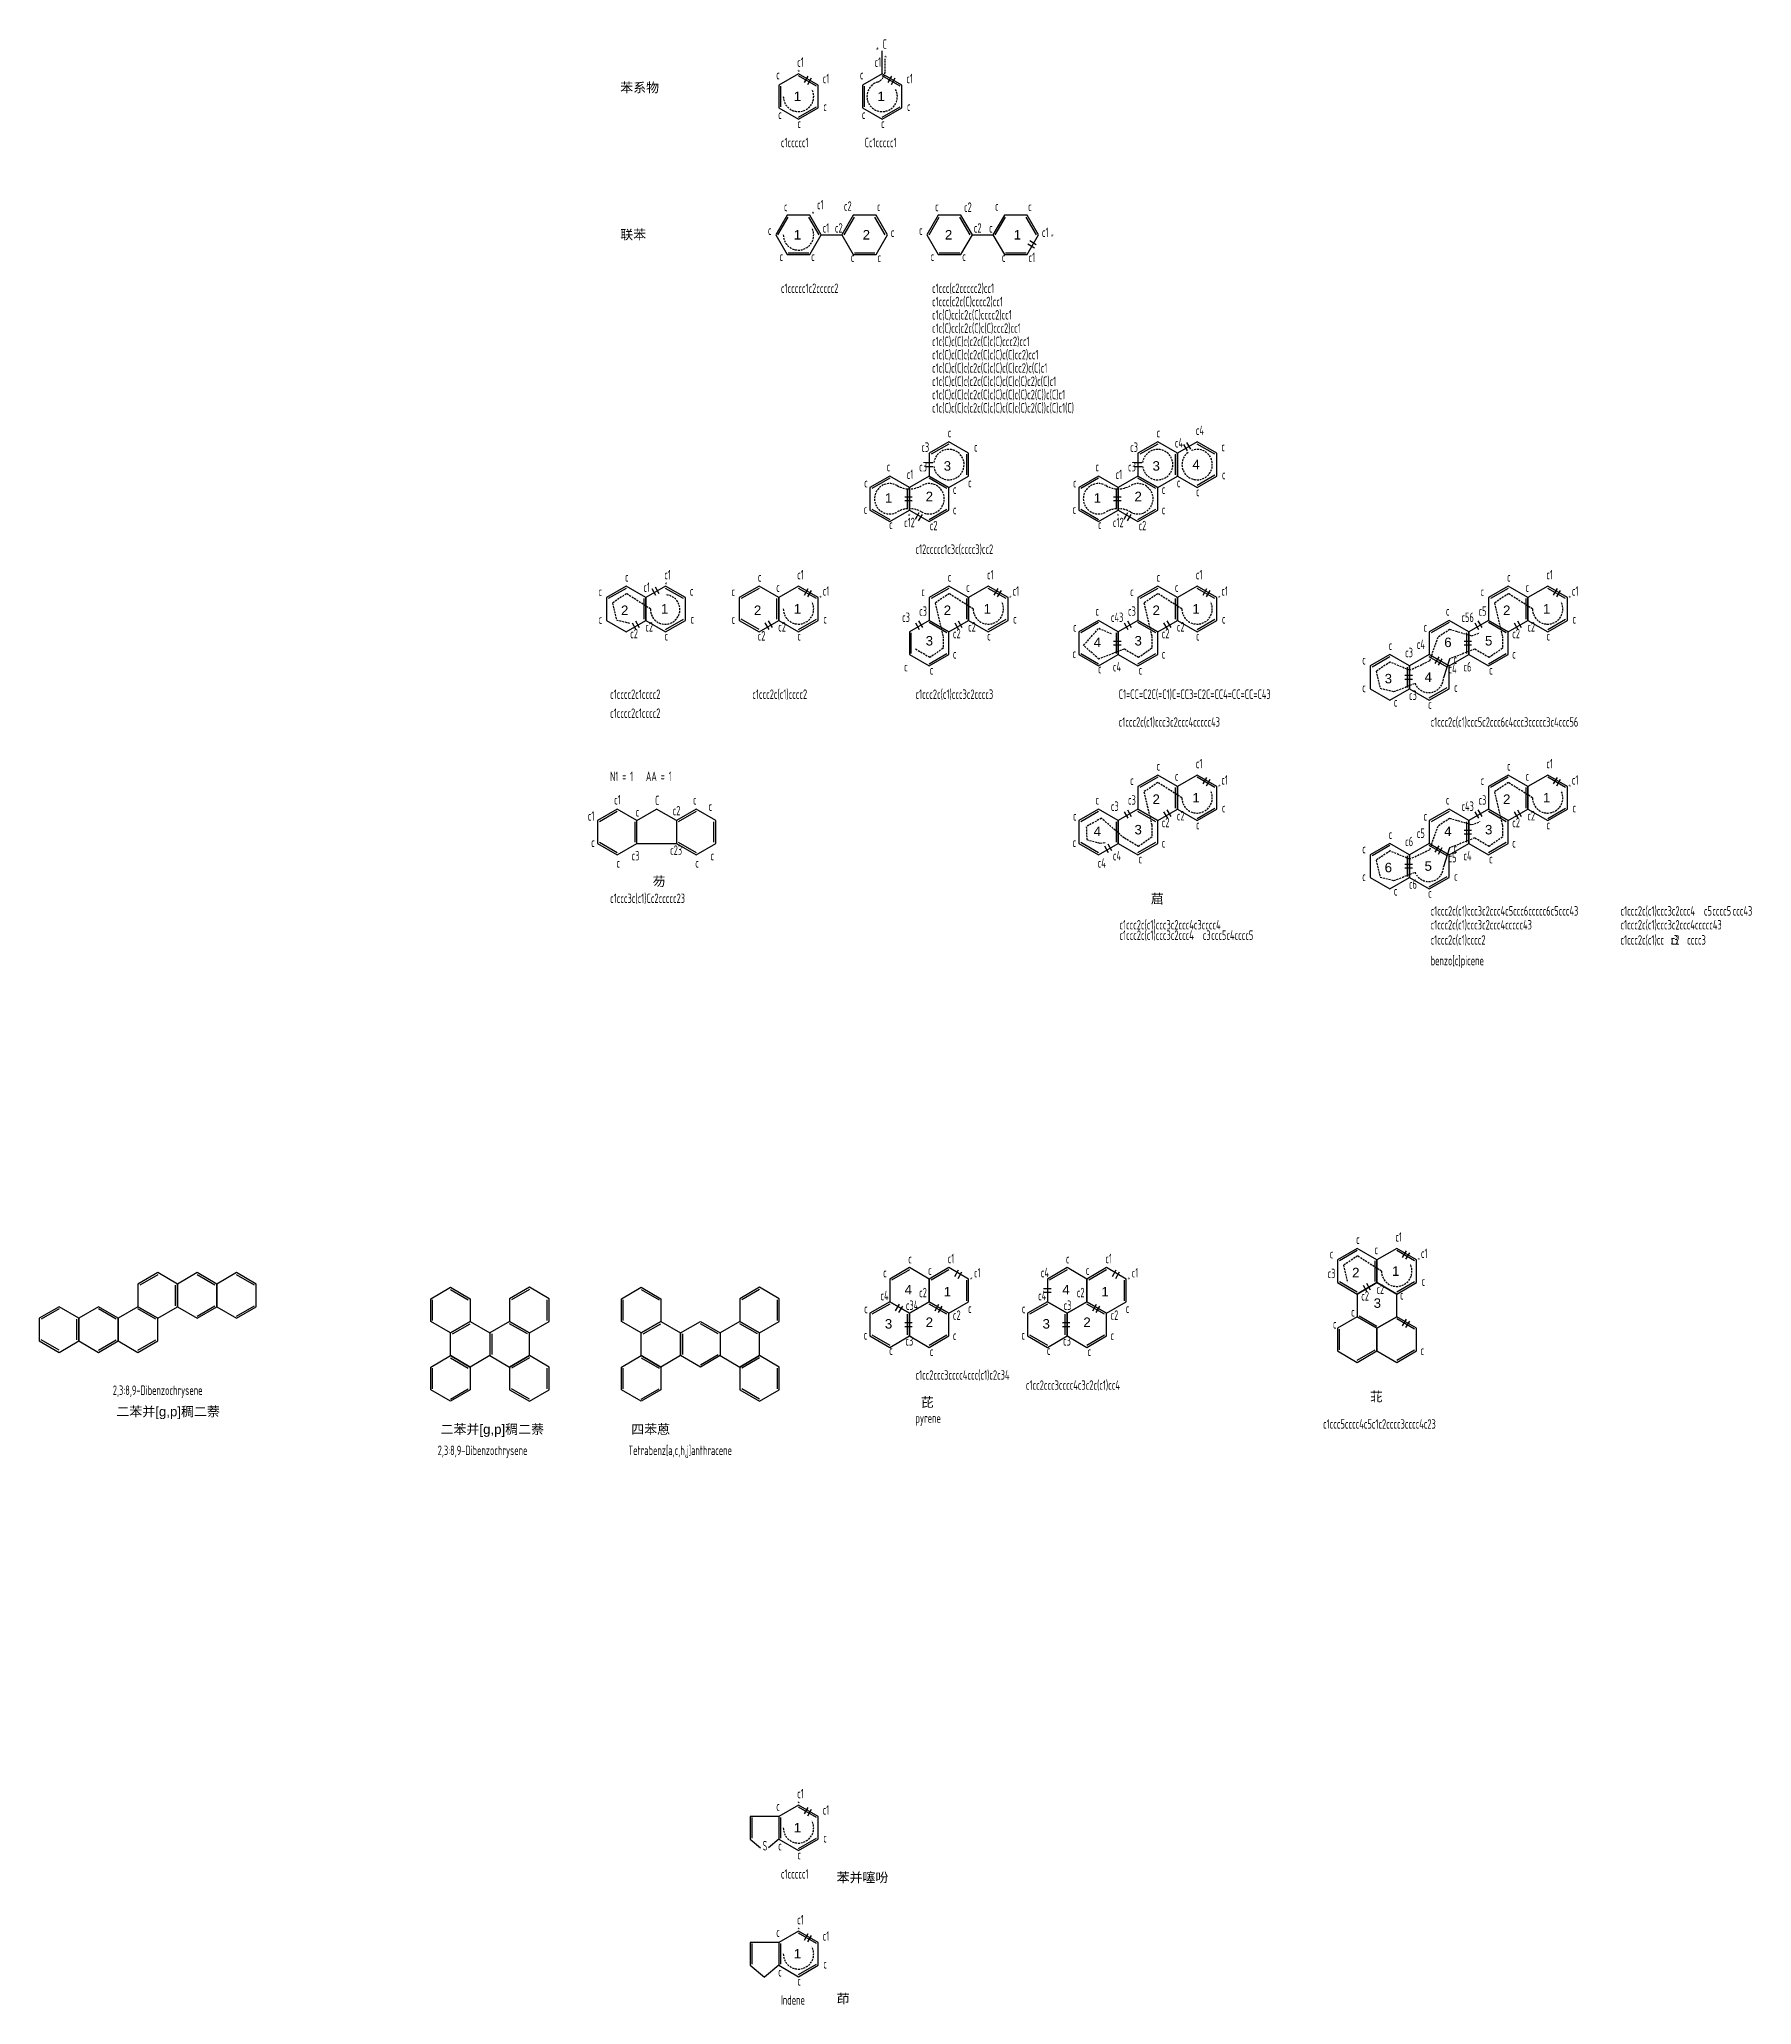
# Model space of a CAD drawing. Header units: millimetres. Extents: x 1948 to 8157, y -969 to 2597.
# Drawn here: x 1948 to 2399, y 1153 to 1670 of the extents above; entities that cross this region are included whole.
import ezdxf

# ---------------------------------------------------------------- set-up
doc = ezdxf.new("R2010")
doc.units = ezdxf.units.MM
doc.linetypes.add('ACAD_ISO07W100', pattern=[3, 0, -3])
doc.linetypes.add('DASHED2', pattern=[9.525, 6.35, -3.175])
for name, color, linetype in [('text', 7, 'ACAD_ISO07W100'), ('打断层', 30, 'Continuous'), ('解构', 10, 'DASHED2')]:
    doc.layers.add(name, color=color, linetype=linetype)
doc.styles.get("Standard").update_dxf_attribs({"font": 'arial.ttf'})
doc.styles.add('text', font='hzs.shx', dxfattribs={"width": 0.75, "bigfont": 'hztx.shx'})

msp = doc.modelspace()

# ---------------------------------------------------------------- texts
at = {"layer": 'text'}
for s, height, p in [('*', 1.2, (2168.5, 1667.11)), ('*', 1.2, (2147.79, 1661.23)), ('*', 1.2, (2170.66, 1665.02)), ('苯系物', 2.5, (2101.11, 1656.48)), ('1', 2.5, (2146.82, 1654.18)), ('1', 2.5, (2168.86, 1654.18)), ('联苯', 2.5, (2101.11, 1617.77)), ('1', 2.5, (2146.82, 1617.72)), ('*', 1.2, (2151.55, 1623.84)), ('2', 2.5, (2164.97, 1617.72)), ('2', 2.5, (2186.62, 1617.72)), ('1', 2.5, (2204.76, 1617.72)), ('*', 1.2, (2214.55, 1617.94)), ('3', 2.5, (2186.31, 1556.84)), ('3', 2.5, (2241.31, 1556.84)), ('4', 2.5, (2251.82, 1557.23)), ('1', 2.5, (2170.81, 1548.39)), ('2', 2.5, (2181.56, 1548.8)), ('1', 2.5, (2225.81, 1548.39)), ('2', 2.5, (2236.56, 1548.8)), ('*', 1.2, (2176.87, 1544.32)), ('*', 1.2, (2231.87, 1544.32)), ('*', 1.2, (2112.85, 1526.3)), ('1', 2.5, (2111.82, 1519.22)), ('1', 2.5, (2146.82, 1519.22)), ('*', 1.2, (2153.55, 1522.75)), ('1', 2.5, (2196.82, 1519.22)), ('*', 1.2, (2203.55, 1522.75)), ('1', 2.5, (2251.82, 1519.22)), ('*', 1.2, (2258.55, 1522.75)), ('1', 2.5, (2344.14, 1519.22)), ('*', 1.2, (2350.88, 1522.75)), ('2', 2.5, (2101.31, 1518.83)), ('2', 2.5, (2136.31, 1518.83)), ('2', 2.5, (2186.31, 1518.83)), ('2', 2.5, (2241.31, 1518.83)), ('2', 2.5, (2333.63, 1518.83)), ('3', 2.5, (2181.56, 1510.8)), ('4', 2.5, (2225.81, 1510.38)), ('3', 2.5, (2236.56, 1510.8)), ('6', 2.5, (2318.14, 1510.38)), ('5', 2.5, (2328.88, 1510.8)), ('3', 2.5, (2302.45, 1500.83)), ('4', 2.5, (2312.96, 1501.22)), ('2', 2.5, (2241.31, 1469.08)), ('1', 2.5, (2251.82, 1469.47)), ('*', 1.2, (2258.55, 1473)), ('2', 2.5, (2333.63, 1469.08)), ('1', 2.5, (2344.14, 1469.47)), ('*', 1.2, (2350.88, 1473)), ('4', 2.5, (2225.81, 1460.63)), ('3', 2.5, (2236.56, 1461.05)), ('4', 2.5, (2318.14, 1460.63)), ('3', 2.5, (2328.88, 1461.05)), ('芴', 2.5, (2109.64, 1447.44)), ('6', 2.5, (2302.45, 1451.08)), ('5', 2.5, (2312.96, 1451.47)), ('䓛', 2.5, (2240.85, 1442.84)), ('2', 2.5, (2293.88, 1344.41)), ('1', 2.5, (2304.39, 1344.8)), ('*', 1.2, (2311.12, 1348.33)), ('4', 2.5, (2176.01, 1339.91)), ('1', 2.5, (2186.31, 1339.36)), ('*', 1.2, (2193.24, 1343.26)), ('4', 2.5, (2217.54, 1339.91)), ('1', 2.5, (2227.84, 1339.36)), ('*', 1.2, (2234.77, 1343.26)), ('3', 2.5, (2299.55, 1336.38)), ('3', 2.5, (2170.81, 1330.91)), ('2', 2.5, (2181.56, 1331.33)), ('3', 2.5, (2212.34, 1330.91)), ('2', 2.5, (2223.09, 1331.33)), ('二苯并[g,p]稠二萘', 2.5, (1968.4, 1307.81)), ('芘', 2.5, (2180.28, 1310.25)), ('苝', 2.5, (2298.57, 1311.76)), ('二苯并[g,p]稠二萘', 2.5, (2053.78, 1303.15)), ('四苯蒽', 2.5, (2104.01, 1303.15)), ('*', 1.2, (2147.79, 1205.26)), ('1', 2.5, (2146.82, 1198.21)), ('苯并噻吩', 2.5, (2158.11, 1185.12)), ('*', 1.2, (2147.79, 1172.07)), ('1', 2.5, (2146.82, 1165.02)), ('茚', 2.5, (2158.11, 1153.18))]:
    msp.add_text(s, height=height, dxfattribs=at).set_placement(p)
at = {"layer": 'text', "style": 'text', "width": 0.75}
for s, p in [('C', (2170.18, 1667.94)), ('c', (2142.2, 1659.88)), ('c1', (2147.71, 1663.18)), ('c', (2164.24, 1659.88)), ('c1', (2168.07, 1663.18)), ('c1', (2154.43, 1658.87)), ('c1', (2176.47, 1658.87)), ('c', (2142.72, 1649.43)), ('c', (2154.59, 1651.53)), ('c', (2164.76, 1649.43)), ('c', (2176.63, 1651.53)), ('c', (2147.76, 1647.07)), ('c', (2169.8, 1647.07)), ('c1ccccc1', (2143.43, 1642.02)), ('Cc1ccccc1', (2165.47, 1642.02)), ('c', (2144.23, 1625.16)), ('c1', (2152.93, 1625.67)), ('c2', (2160.02, 1625.28)), ('c', (2168.74, 1625.18)), ('c', (2184.03, 1625.16)), ('c2', (2191.65, 1625)), ('c', (2199.82, 1625.28)), ('c', (2208.53, 1625.18)), ('c', (2140.01, 1618.92)), ('c1', (2154.43, 1619.52)), ('c2', (2157.65, 1619.53)), ('c', (2172.37, 1618.37)), ('c', (2179.81, 1618.92)), ('c2', (2194.23, 1619.52)), ('c', (2198.26, 1619.53)), ('c1', (2212.17, 1618.37)), ('c', (2143.06, 1612.05)), ('c', (2151.4, 1612.05)), ('c', (2161.82, 1611.81)), ('c', (2168.85, 1611.76)), ('c', (2182.86, 1612.05)), ('c', (2191.19, 1612.05)), ('c', (2201.62, 1611.81)), ('c1', (2208.64, 1611.76)), ('c1ccccc1c2ccccc2', (2143.43, 1603.64)), ('c1ccc(c2ccccc2)cc1', (2183.23, 1603.64)), ('c1ccc(c2c(C)cccc2)cc1', (2183.23, 1600.14)), ('c1c(C)cc(c2c(C)cccc2)cc1', (2183.23, 1596.64)), ('c1c(C)cc(c2c(C)c(C)ccc2)cc1', (2183.23, 1593.14)), ('c1c(C)c(C)c(c2c(C)c(C)ccc2)cc1', (2183.23, 1589.64)), ('c1c(C)c(C)c(c2c(C)c(C)c(C)cc2)cc1', (2183.23, 1586.14)), ('c1c(C)c(C)c(c2c(C)c(C)c(C)cc2)c(C)c1', (2183.23, 1582.64)), ('c1c(C)c(C)c(c2c(C)c(C)c(C)c(C)c2)c(C)c1', (2183.23, 1579.14)), ('c1c(C)c(C)c(c2c(C)c(C)c(C)c(C)c2(C))c(C)c1', (2183.23, 1575.64)), ('c1c(C)c(C)c(c2c(C)c(C)c(C)c(C)c2(C))c(C)c1(C)', (2183.23, 1572.14)), ('c4', (2252.71, 1566.22)), ('c3', (2180.41, 1561.79)), ('c', (2187.36, 1565.6)), ('c', (2194.29, 1561.84)), ('c3', (2235.41, 1561.79)), ('c', (2242.36, 1565.6)), ('c4', (2247.2, 1562.93)), ('c', (2259.43, 1561.92)), ('c', (2171.26, 1556.67)), ('c3', (2179.84, 1556.63)), ('c', (2226.26, 1556.67)), ('c3', (2234.84, 1556.63)), ('c', (2165.36, 1552.41)), ('c1', (2176.56, 1554.64)), ('c', (2192.72, 1552.47)), ('c', (2220.36, 1552.41)), ('c1', (2231.56, 1554.64)), ('c', (2247.72, 1552.47)), ('c', (2259.59, 1554.57)), ('c', (2188.73, 1550.69)), ('c', (2243.73, 1550.69)), ('c', (2252.76, 1550.11)), ('c', (2165.23, 1545.47)), ('c', (2171.95, 1541.45)), ('c12', (2175.87, 1541.96)), ('c2', (2182.63, 1541.14)), ('c', (2188.73, 1545.34)), ('c', (2220.23, 1545.47)), ('c', (2226.95, 1541.45)), ('c12', (2230.87, 1541.96)), ('c2', (2237.63, 1541.14)), ('c', (2243.73, 1545.34)), ('c12ccccc1c3c(cccc3)cc2', (2178.86, 1534.92)), ('c', (2102.36, 1527.59)), ('c1', (2107.2, 1524.92)), ('c1', (2112.71, 1528.21)), ('c', (2137.36, 1527.59)), ('c1', (2147.71, 1528.21)), ('c', (2187.36, 1527.59)), ('c1', (2197.71, 1528.21)), ('c', (2242.36, 1527.59)), ('c1', (2252.71, 1528.21)), ('c', (2334.68, 1527.59)), ('c1', (2345.03, 1528.21)), ('c', (2095.41, 1523.79)), ('c', (2119.43, 1523.91)), ('c', (2130.41, 1523.79)), ('c', (2142.2, 1524.92)), ('c1', (2154.43, 1523.91)), ('c', (2180.41, 1523.79)), ('c', (2192.2, 1524.92)), ('c1', (2204.43, 1523.91)), ('c', (2235.41, 1523.79)), ('c', (2247.2, 1524.92)), ('c1', (2259.43, 1523.91)), ('c', (2327.73, 1523.79)), ('c', (2339.52, 1524.92)), ('c1', (2351.75, 1523.91)), ('c', (2095.41, 1516.49)), ('c2', (2107.72, 1514.47)), ('c', (2119.59, 1516.57)), ('c', (2130.41, 1516.49)), ('c2', (2142.72, 1514.47)), ('c', (2154.59, 1516.57)), ('c3', (2175.34, 1516.98)), ('c3', (2179.84, 1518.62)), ('c2', (2192.72, 1514.47)), ('c', (2204.59, 1516.57)), ('c', (2226.26, 1518.66)), ('c43', (2230.34, 1516.98)), ('c3', (2234.84, 1518.62)), ('c2', (2247.72, 1514.47)), ('c', (2259.59, 1516.57)), ('c', (2318.58, 1518.66)), ('c56', (2322.67, 1516.98)), ('c5', (2327.16, 1518.62)), ('c2', (2340.04, 1514.47)), ('c', (2351.91, 1516.57)), ('c2', (2103.73, 1512.68)), ('c', (2112.76, 1512.11)), ('c2', (2137.3, 1512.11)), ('c', (2147.76, 1512.11)), ('c2', (2188.73, 1512.68)), ('c', (2197.76, 1512.11)), ('c', (2220.36, 1514.41)), ('c2', (2243.73, 1512.68)), ('c', (2252.76, 1512.11)), ('c4', (2310.91, 1509.87)), ('c', (2312.68, 1514.41)), ('c2', (2336.05, 1512.68)), ('c', (2345.08, 1512.11)), ('c', (2188.73, 1507.33)), ('c', (2220.23, 1507.47)), ('c4', (2230.87, 1503.95)), ('c', (2243.73, 1507.33)), ('c', (2296.55, 1505.79)), ('c', (2303.5, 1509.59)), ('c3', (2307.84, 1507.7)), ('c', (2320.57, 1505.91)), ('c6', (2323.19, 1503.95)), ('c', (2336.05, 1507.33)), ('c', (2175.87, 1503.95)), ('c', (2182.63, 1503.13)), ('c', (2226.95, 1503.44)), ('c', (2237.63, 1503.13)), ('c4', (2319.27, 1503.44)), ('c', (2329.96, 1503.13)), ('c1cccc2c1cccc2', (2098.43, 1496.73)), ('c1ccc2c(c1)cccc2', (2135.89, 1496.73)), ('c1ccc2c(c1)ccc3c2cccc3', (2178.86, 1496.73)), ('C1=CC=C2C(=C1)C=CC3=C2C=CC4=CC=CC=C43', (2232.39, 1496.73)), ('c', (2296.55, 1498.49)), ('c', (2304.87, 1494.68)), ('c3', (2308.86, 1496.47)), ('c', (2313.9, 1494.11)), ('c', (2320.73, 1498.57)), ('c1cccc2c1cccc2', (2098.43, 1491.73)), ('c1ccc2c(c1)ccc3c2ccc4ccccc43', (2232.39, 1489.41)), ('c1ccc2c(c1)ccc5c2ccc6c4ccc3ccccc3c4ccc56', (2314.56, 1489.41)), ('c1', (2252.71, 1478.46)), ('c1', (2345.03, 1478.46)), ('N1 = 1', (2098.43, 1475.11)), ('AA = 1', (2107.87, 1475.11)), ('c', (2235.41, 1474.04)), ('c', (2242.36, 1477.85)), ('c', (2247.2, 1475.17)), ('c1', (2259.43, 1474.16)), ('c', (2327.73, 1474.04)), ('c', (2334.68, 1477.85)), ('c', (2339.52, 1475.17)), ('c1', (2351.75, 1474.16)), ('c1', (2099.49, 1468.92)), ('C', (2110.3, 1468.77)), ('c', (2120.27, 1468.92)), ('c', (2226.26, 1468.92)), ('c3', (2234.84, 1468.87)), ('c', (2318.58, 1468.92)), ('c3', (2327.16, 1468.87)), ('c1', (2092.55, 1464.66)), ('c', (2105.17, 1465.74)), ('c2', (2114.91, 1466.07)), ('c', (2124.36, 1467.23)), ('c', (2220.36, 1464.66)), ('c3', (2230.34, 1467.23)), ('c2', (2243.73, 1462.93)), ('c2', (2247.72, 1464.72)), ('c', (2259.59, 1466.82)), ('c', (2312.68, 1464.66)), ('c43', (2322.67, 1467.23)), ('c2', (2336.05, 1462.93)), ('c2', (2340.04, 1464.72)), ('c', (2351.91, 1466.82)), ('c', (2252.76, 1462.36)), ('c', (2303.5, 1459.85)), ('c6', (2307.84, 1457.95)), ('c5', (2310.91, 1460.12)), ('c', (2345.08, 1462.36)), ('c', (2093.46, 1457.72)), ('c3', (2104.09, 1454.2)), ('c23', (2114.24, 1455.67)), ('c', (2124.88, 1454.2)), ('c', (2220.23, 1457.72)), ('c4', (2226.86, 1452.29)), ('c4', (2230.87, 1454.2)), ('c', (2237.63, 1453.39)), ('c', (2243.73, 1457.58)), ('c', (2296.55, 1456.04)), ('c5', (2319.27, 1453.69)), ('c', (2320.57, 1456.16)), ('c4', (2323.19, 1454.2)), ('c', (2329.96, 1453.39)), ('c', (2336.05, 1457.58)), ('c', (2100.09, 1452.29)), ('c', (2120.87, 1452.29)), ('c', (2296.55, 1448.74)), ('c', (2320.73, 1448.82)), ('c1ccc3c(c1)Cc2ccccc23', (2098.43, 1442.98)), ('c', (2304.87, 1444.93)), ('c6', (2308.86, 1446.72)), ('c', (2313.9, 1444.36)), ('c1ccc2c(c1)ccc3c2ccc4c5ccc6ccccc6c5ccc43', (2314.56, 1439.66)), ('c1ccc2c(c1)ccc3c2ccc4', (2364.56, 1439.66)), ('c1ccc2c(c1)ccc3c2ccc4c3cccc4', (2232.58, 1436.01)), ('c1ccc2c(c1)ccc3c2ccc4', (2232.58, 1433.27)), ('c1ccc2c(c1)ccc3c2ccc4ccccc43', (2314.56, 1436.01)), ('c1ccc2c(c1)cccc2', (2314.56, 1432.02)), ('c1ccc2c(c1)ccc3c2ccc4ccccc43', (2364.56, 1436.01)), ('c1ccc2c(c1)cc  c2', (2364.56, 1432.02)), ('benzo[c]picene', (2314.56, 1426.58)), ('c1', (2305.27, 1353.8)), ('c', (2287.98, 1349.37)), ('c', (2294.93, 1353.18)), ('c', (2299.76, 1350.5)), ('c1', (2312, 1349.49)), ('c', (2170.35, 1344.41)), ('c', (2176.97, 1348.06)), ('c', (2182.19, 1345.05)), ('c1', (2187.36, 1348.12)), ('c1', (2194.29, 1344.36)), ('c4', (2211.88, 1344.41)), ('c', (2218.5, 1348.06)), ('c', (2223.72, 1345.05)), ('c1', (2228.89, 1348.12)), ('c1', (2235.82, 1344.36)), ('c3', (2287.41, 1344.2)), ('c4', (2169.65, 1338.35)), ('c2', (2179.84, 1339.15)), ('c4', (2211.18, 1338.35)), ('c2', (2221.37, 1339.15)), ('c2', (2296.29, 1338.27)), ('c2', (2300.28, 1340.05)), ('c', (2312.15, 1342.15)), ('c', (2165.36, 1334.94)), ('c34', (2176.34, 1335.8)), ('c2', (2188.73, 1333.21)), ('c', (2192.72, 1335)), ('c', (2206.89, 1334.94)), ('c3', (2217.87, 1335.8)), ('c2', (2230.26, 1333.21)), ('c', (2234.25, 1335)), ('c', (2293.62, 1334.06)), ('c', (2306.49, 1338.55)), ('c', (2288.83, 1330.88)), ('c', (2165.23, 1328)), ('c', (2171.95, 1323.97)), ('c3', (2176.21, 1326.43)), ('c', (2182.63, 1323.66)), ('c', (2188.73, 1327.86)), ('c', (2206.76, 1328)), ('c', (2213.48, 1323.97)), ('c3', (2217.74, 1326.43)), ('c', (2224.16, 1323.66)), ('c', (2230.26, 1327.86)), ('c', (2311.88, 1323.92)), ('c1cc2ccc3cccc4ccc(c1)c2c34', (2178.86, 1317.44)), ('2,3:8,9-Dibenzochrysene', (1967.45, 1313.43)), ('c1cc2ccc3cccc4c3c2c(c1)cc4', (2207.95, 1314.78)), ('pyrene', (2178.86, 1306.09)), ('c1ccc5cccc4c5c1c2cccc3cccc4c23', (2286.22, 1304.54)), ('2,3:8,9-Dibenzochrysene', (2053.03, 1297.6)), ('Tetrabenz[a,c,h,j]anthracene', (2103.26, 1297.6)), ('c1', (2147.71, 1207.21)), ('c', (2142.2, 1203.91)), ('c1', (2154.43, 1202.9)), ('S', (2138.61, 1193.46)), ('c', (2154.59, 1195.56)), ('c', (2142.72, 1193.46)), ('c', (2147.76, 1191.1)), ('c1ccccc1', (2143.43, 1186.05)), ('c1', (2147.71, 1174.01)), ('c', (2142.2, 1170.71)), ('c1', (2154.43, 1169.71)), ('c', (2142.72, 1160.26)), ('c', (2147.76, 1157.9)), ('c', (2154.59, 1162.36)), ('Indene', (2143.43, 1152.85))]:
    msp.add_text(s, height=2.5, dxfattribs=at).set_placement(p)
at = {"layer": 'text', "color": 1, "linetype": 'Continuous', "style": 'text', "width": 0.75}
for s, p in [('c5', (2386.54, 1439.66)), ('cccc5', (2388.75, 1439.66)), ('c3', (2254.55, 1433.27)), ('ccc5c4cccc5', (2256.76, 1433.27)), ('c3', (2377.68, 1432.02)), ('cccc3', (2382.13, 1432.02))]:
    msp.add_text(s, height=2.5, dxfattribs=at).set_placement(p)
at = {"layer": 'text', "color": 4, "linetype": 'Continuous', "style": 'text', "width": 0.75}
msp.add_text('ccc43', height=2.5, dxfattribs=at).set_placement((2394.11, 1439.66))

# ---------------------------------------------------------------- linework, layer by layer
for p, q in [((2170.1, 1661.39), (2170.1, 1667.39)), ((2319.52, 1507.24), (2317.96, 1502.27)), ((2105.5, 1464.68), (2110.7, 1467.68)), ((2115.9, 1464.68), (2110.7, 1467.68)), ((2105.5, 1458.68), (2115.9, 1458.68)), ((2319.52, 1457.49), (2317.96, 1452.52)), ((2142.87, 1202.42), (2135.37, 1202.42)), ((2135.37, 1202.42), (2135.37, 1196.42)), ((2135.37, 1196.42), (2138.05, 1194.17)), ((2142.87, 1196.42), (2140.19, 1194.17)), ((2142.87, 1169.23), (2135.37, 1169.23)), ((2135.37, 1169.23), (2135.37, 1163.23)), ((2135.37, 1163.23), (2139.12, 1160.08)), ((2142.87, 1163.23), (2139.12, 1160.08))]:
    msp.add_line(p, q)
for points in [[(2142.87, 1658.39), (2142.87, 1652.39), (2148.06, 1649.39), (2153.26, 1652.39), (2153.26, 1658.39), (2148.06, 1661.39)], [(2164.91, 1658.39), (2164.91, 1652.39), (2170.1, 1649.39), (2175.3, 1652.39), (2175.3, 1658.39), (2170.1, 1661.39)], [(2145.06, 1624.13), (2142.06, 1618.93), (2145.06, 1613.74), (2151.06, 1613.74), (2154.06, 1618.93), (2151.06, 1624.13)], [(2162.49, 1624.13), (2159.49, 1618.93), (2162.49, 1613.74), (2168.49, 1613.74), (2171.49, 1618.93), (2168.49, 1624.13)], [(2184.86, 1624.13), (2181.86, 1618.93), (2184.86, 1613.74), (2190.86, 1613.74), (2193.86, 1618.93), (2190.86, 1624.13)], [(2202.28, 1624.13), (2199.28, 1618.93), (2202.28, 1613.74), (2208.28, 1613.74), (2211.28, 1618.93), (2208.28, 1624.13)], [(2182.47, 1561.44), (2182.47, 1555.44), (2187.67, 1552.44), (2192.87, 1555.44), (2192.87, 1561.44), (2187.67, 1564.44)], [(2237.47, 1561.44), (2237.47, 1555.44), (2242.67, 1552.44), (2247.87, 1555.44), (2247.87, 1561.44), (2242.67, 1564.44)], [(2247.87, 1561.44), (2247.87, 1555.44), (2253.06, 1552.44), (2258.26, 1555.44), (2258.26, 1561.44), (2253.06, 1564.44)], [(2166.89, 1552.44), (2166.89, 1546.44), (2172.08, 1543.44), (2177.28, 1546.44), (2177.28, 1552.44), (2172.08, 1555.44)], [(2177.28, 1552.44), (2177.28, 1546.44), (2182.47, 1543.44), (2187.67, 1546.44), (2187.67, 1552.44), (2182.47, 1555.44)], [(2221.89, 1552.44), (2221.89, 1546.44), (2227.08, 1543.44), (2232.28, 1546.44), (2232.28, 1552.44), (2227.08, 1555.44)], [(2232.28, 1552.44), (2232.28, 1546.44), (2237.47, 1543.44), (2242.67, 1546.44), (2242.67, 1552.44), (2237.47, 1555.44)], [(2097.47, 1523.43), (2097.47, 1517.43), (2102.67, 1514.43), (2107.87, 1517.43), (2107.87, 1523.43), (2102.67, 1526.43)], [(2107.87, 1523.43), (2107.87, 1517.43), (2113.06, 1514.43), (2118.26, 1517.43), (2118.26, 1523.43), (2113.06, 1526.43)], [(2132.47, 1523.43), (2132.47, 1517.43), (2137.67, 1514.43), (2142.87, 1517.43), (2142.87, 1523.43), (2137.67, 1526.43)], [(2142.87, 1523.43), (2142.87, 1517.43), (2148.06, 1514.43), (2153.26, 1517.43), (2153.26, 1523.43), (2148.06, 1526.43)], [(2182.47, 1523.43), (2182.47, 1517.43), (2187.67, 1514.43), (2192.87, 1517.43), (2192.87, 1523.43), (2187.67, 1526.43)], [(2192.87, 1523.43), (2192.87, 1517.43), (2198.06, 1514.43), (2203.26, 1517.43), (2203.26, 1523.43), (2198.06, 1526.43)], [(2237.47, 1523.43), (2237.47, 1517.43), (2242.67, 1514.43), (2247.87, 1517.43), (2247.87, 1523.43), (2242.67, 1526.43)], [(2247.87, 1523.43), (2247.87, 1517.43), (2253.06, 1514.43), (2258.26, 1517.43), (2258.26, 1523.43), (2253.06, 1526.43)], [(2329.8, 1523.43), (2329.8, 1517.43), (2334.99, 1514.43), (2340.19, 1517.43), (2340.19, 1523.43), (2334.99, 1526.43)], [(2340.19, 1523.43), (2340.19, 1517.43), (2345.39, 1514.43), (2350.58, 1517.43), (2350.58, 1523.43), (2345.39, 1526.43)], [(2177.28, 1514.43), (2177.28, 1508.43), (2182.47, 1505.43), (2187.67, 1508.43), (2187.67, 1514.43), (2182.47, 1517.43)], [(2221.89, 1514.43), (2221.89, 1508.43), (2227.08, 1505.43), (2232.28, 1508.43), (2232.28, 1514.43), (2227.08, 1517.43)], [(2232.28, 1514.43), (2232.28, 1508.43), (2237.47, 1505.43), (2242.67, 1508.43), (2242.67, 1514.43), (2237.47, 1517.43)], [(2314.21, 1514.43), (2314.21, 1508.43), (2319.4, 1505.43), (2324.6, 1508.43), (2324.6, 1514.43), (2319.4, 1517.43)], [(2324.6, 1514.43), (2324.6, 1508.43), (2329.8, 1505.43), (2334.99, 1508.43), (2334.99, 1514.43), (2329.8, 1517.43)], [(2298.62, 1505.43), (2298.62, 1499.43), (2303.82, 1496.43), (2309.01, 1499.43), (2309.01, 1505.43), (2303.82, 1508.43)], [(2309.01, 1505.43), (2309.01, 1499.43), (2314.21, 1496.43), (2319.4, 1499.43), (2319.4, 1505.43), (2314.21, 1508.43)], [(2237.47, 1473.68), (2237.47, 1467.68), (2242.67, 1464.68), (2247.87, 1467.68), (2247.87, 1473.68), (2242.67, 1476.68)], [(2247.87, 1473.68), (2247.87, 1467.68), (2253.06, 1464.68), (2258.26, 1467.68), (2258.26, 1473.68), (2253.06, 1476.68)], [(2329.8, 1473.68), (2329.8, 1467.68), (2334.99, 1464.68), (2340.19, 1467.68), (2340.19, 1473.68), (2334.99, 1476.68)], [(2340.19, 1473.68), (2340.19, 1467.68), (2345.39, 1464.68), (2350.58, 1467.68), (2350.58, 1473.68), (2345.39, 1476.68)], [(2095.11, 1464.68), (2095.11, 1458.68), (2100.31, 1455.68), (2105.5, 1458.68), (2105.5, 1464.68), (2100.31, 1467.68)], [(2115.9, 1464.68), (2115.9, 1458.68), (2121.09, 1455.68), (2126.29, 1458.68), (2126.29, 1464.68), (2121.09, 1467.68)], [(2221.89, 1464.68), (2221.89, 1458.68), (2227.08, 1455.68), (2232.28, 1458.68), (2232.28, 1464.68), (2227.08, 1467.68)], [(2232.28, 1464.68), (2232.28, 1458.68), (2237.47, 1455.68), (2242.67, 1458.68), (2242.67, 1464.68), (2237.47, 1467.68)], [(2314.21, 1464.68), (2314.21, 1458.68), (2319.4, 1455.68), (2324.6, 1458.68), (2324.6, 1464.68), (2319.4, 1467.68)], [(2324.6, 1464.68), (2324.6, 1458.68), (2329.8, 1455.68), (2334.99, 1458.68), (2334.99, 1464.68), (2329.8, 1467.68)], [(2298.62, 1455.68), (2298.62, 1449.68), (2303.82, 1446.68), (2309.01, 1449.68), (2309.01, 1455.68), (2303.82, 1458.68)], [(2309.01, 1455.68), (2309.01, 1449.68), (2314.21, 1446.68), (2319.4, 1449.68), (2319.4, 1455.68), (2314.21, 1458.68)], [(2290.04, 1349.01), (2290.04, 1343.01), (2295.24, 1340.01), (2300.43, 1343.01), (2300.43, 1349.01), (2295.24, 1352.01)], [(2300.43, 1349.01), (2300.43, 1343.01), (2305.63, 1340.01), (2310.83, 1343.01), (2310.83, 1349.01), (2305.63, 1352.01)], [(2172.08, 1343.96), (2172.08, 1337.96), (2177.28, 1334.96), (2182.47, 1337.96), (2182.47, 1343.96), (2177.28, 1346.96)], [(2182.47, 1343.96), (2182.47, 1337.96), (2187.67, 1334.96), (2192.87, 1337.96), (2192.87, 1343.96), (2187.67, 1346.96)], [(2213.61, 1343.96), (2213.61, 1337.96), (2218.81, 1334.96), (2224, 1337.96), (2224, 1343.96), (2218.81, 1346.96)], [(2224, 1343.96), (2224, 1337.96), (2229.2, 1334.96), (2234.4, 1337.96), (2234.4, 1343.96), (2229.2, 1346.96)], [(1974.07, 1342.65), (1974.07, 1336.65), (1979.27, 1333.65), (1984.47, 1336.65), (1984.47, 1342.65), (1979.27, 1345.65)], [(1984.47, 1342.65), (1984.47, 1336.65), (1989.66, 1333.65), (1994.86, 1336.65), (1994.86, 1342.65), (1989.66, 1345.65)], [(1994.86, 1342.65), (1994.86, 1336.65), (2000.05, 1333.65), (2005.25, 1336.65), (2005.25, 1342.65), (2000.05, 1345.65)], [(2061.58, 1332.78), (2056.39, 1329.78), (2051.19, 1332.78), (2051.19, 1338.78), (2056.39, 1341.78), (2061.58, 1338.78)], [(2071.97, 1332.78), (2077.17, 1329.78), (2082.37, 1332.78), (2082.37, 1338.78), (2077.17, 1341.78), (2071.97, 1338.78)], [(2111.82, 1332.78), (2106.62, 1329.78), (2101.42, 1332.78), (2101.42, 1338.78), (2106.62, 1341.78), (2111.82, 1338.78)], [(2132.6, 1332.78), (2137.8, 1329.78), (2142.99, 1332.78), (2142.99, 1338.78), (2137.8, 1341.78), (2132.6, 1338.78)], [(2295.24, 1340.01), (2295.24, 1334.01), (2300.43, 1331.01), (2305.63, 1334.01), (2305.63, 1340.01), (2300.43, 1343.01)], [(1948.09, 1333.65), (1948.09, 1327.65), (1953.29, 1324.65), (1958.49, 1327.65), (1958.49, 1333.65), (1953.29, 1336.65)], [(1958.49, 1333.65), (1958.49, 1327.65), (1963.68, 1324.65), (1968.88, 1327.65), (1968.88, 1333.65), (1963.68, 1336.65)], [(1968.88, 1333.65), (1968.88, 1327.65), (1974.07, 1324.65), (1979.27, 1327.65), (1979.27, 1333.65), (1974.07, 1336.65)], [(2166.89, 1334.96), (2166.89, 1328.96), (2172.08, 1325.96), (2177.28, 1328.96), (2177.28, 1334.96), (2172.08, 1337.96)], [(2177.28, 1334.96), (2177.28, 1328.96), (2182.47, 1325.96), (2187.67, 1328.96), (2187.67, 1334.96), (2182.47, 1337.96)], [(2208.42, 1334.96), (2208.42, 1328.96), (2213.61, 1325.96), (2218.81, 1328.96), (2218.81, 1334.96), (2213.61, 1337.96)], [(2218.81, 1334.96), (2218.81, 1328.96), (2224, 1325.96), (2229.2, 1328.96), (2229.2, 1334.96), (2224, 1337.96)], [(2066.78, 1323.78), (2061.58, 1320.78), (2056.39, 1323.78), (2056.39, 1329.78), (2061.58, 1332.78), (2066.78, 1329.78)], [(2066.78, 1323.78), (2071.97, 1320.78), (2077.17, 1323.78), (2077.17, 1329.78), (2071.97, 1332.78), (2066.78, 1329.78)], [(2117.01, 1323.78), (2111.82, 1320.78), (2106.62, 1323.78), (2106.62, 1329.78), (2111.82, 1332.78), (2117.01, 1329.78)], [(2127.41, 1323.78), (2122.21, 1320.78), (2117.01, 1323.78), (2117.01, 1329.78), (2122.21, 1332.78), (2127.41, 1329.78)], [(2127.41, 1323.78), (2132.6, 1320.78), (2137.8, 1323.78), (2137.8, 1329.78), (2132.6, 1332.78), (2127.41, 1329.78)], [(2290.04, 1331.01), (2290.04, 1325.01), (2295.24, 1322.01), (2300.43, 1325.01), (2300.43, 1331.01), (2295.24, 1334.01)], [(2300.43, 1331.01), (2300.43, 1325.01), (2305.63, 1322.01), (2310.83, 1325.01), (2310.83, 1331.01), (2305.63, 1334.01)], [(2061.58, 1314.78), (2056.39, 1311.78), (2051.19, 1314.78), (2051.19, 1320.78), (2056.39, 1323.78), (2061.58, 1320.78)], [(2071.97, 1314.78), (2077.17, 1311.78), (2082.37, 1314.78), (2082.37, 1320.78), (2077.17, 1323.78), (2071.97, 1320.78)], [(2111.82, 1314.78), (2106.62, 1311.78), (2101.42, 1314.78), (2101.42, 1320.78), (2106.62, 1323.78), (2111.82, 1320.78)], [(2132.6, 1314.78), (2137.8, 1311.78), (2142.99, 1314.78), (2142.99, 1320.78), (2137.8, 1323.78), (2132.6, 1320.78)], [(2142.87, 1202.42), (2142.87, 1196.42), (2148.06, 1193.42), (2153.26, 1196.42), (2153.26, 1202.42), (2148.06, 1205.42)], [(2142.87, 1169.23), (2142.87, 1163.23), (2148.06, 1160.23), (2153.26, 1163.23), (2153.26, 1169.23), (2148.06, 1172.23)]]:
    msp.add_lwpolyline(points, close=True)
for points in [[(2143.37, 1652.68), (2143.37, 1658.11)], [(2152.76, 1658.11), (2148.06, 1660.82)], [(2165.41, 1652.68), (2165.41, 1658.11)], [(2174.8, 1658.11), (2170.1, 1660.82)], [(2148.06, 1649.97), (2152.76, 1652.68)], [(2170.1, 1649.97), (2174.8, 1652.68)], [(2142.64, 1618.93), (2145.35, 1623.63)], [(2153.49, 1618.93), (2150.77, 1623.63)], [(2160.06, 1618.93), (2162.77, 1623.63)], [(2170.91, 1618.93), (2168.2, 1623.63)], [(2182.44, 1618.93), (2185.15, 1623.63)], [(2193.28, 1618.93), (2190.57, 1623.63)], [(2199.86, 1618.93), (2202.57, 1623.63)], [(2210.71, 1618.93), (2208, 1623.63)], [(2154.06, 1618.93), (2159.49, 1618.93)], [(2193.86, 1618.93), (2199.28, 1618.93)], [(2145.35, 1614.24), (2150.77, 1614.24)], [(2162.77, 1614.24), (2168.2, 1614.24)], [(2185.15, 1614.24), (2190.57, 1614.24)], [(2202.57, 1614.24), (2208, 1614.24)], [(2187.67, 1563.86), (2182.97, 1561.15)], [(2242.67, 1563.86), (2237.97, 1561.15)], [(2257.76, 1561.15), (2253.06, 1563.86)], [(2192.37, 1555.73), (2192.37, 1561.15)], [(2247.37, 1555.73), (2247.37, 1561.15)], [(2172.08, 1554.86), (2167.39, 1552.15)], [(2187.17, 1552.15), (2182.47, 1554.86)], [(2227.08, 1554.86), (2222.39, 1552.15)], [(2242.17, 1552.15), (2237.47, 1554.86)], [(2253.06, 1553.01), (2257.76, 1555.73)], [(2176.78, 1546.73), (2176.78, 1552.15)], [(2231.78, 1546.73), (2231.78, 1552.15)], [(2167.39, 1546.73), (2172.08, 1544.01)], [(2182.47, 1544.01), (2187.17, 1546.73)], [(2222.39, 1546.73), (2227.08, 1544.01)], [(2237.47, 1544.01), (2242.17, 1546.73)], [(2102.67, 1525.85), (2097.97, 1523.14)], [(2107.37, 1517.72), (2107.37, 1523.14)], [(2117.76, 1523.14), (2113.06, 1525.85)], [(2137.67, 1525.85), (2132.97, 1523.14)], [(2142.37, 1517.72), (2142.37, 1523.14)], [(2152.76, 1523.14), (2148.06, 1525.85)], [(2187.67, 1525.85), (2182.97, 1523.14)], [(2192.37, 1517.72), (2192.37, 1523.14)], [(2202.76, 1523.14), (2198.06, 1525.85)], [(2242.67, 1525.85), (2237.97, 1523.14)], [(2247.37, 1517.72), (2247.37, 1523.14)], [(2257.76, 1523.14), (2253.06, 1525.85)], [(2334.99, 1525.85), (2330.3, 1523.14)], [(2339.69, 1517.72), (2339.69, 1523.14)], [(2350.08, 1523.14), (2345.39, 1525.85)], [(2113.06, 1515.01), (2117.76, 1517.72)], [(2137.67, 1515.01), (2132.97, 1517.72)], [(2148.06, 1515.01), (2152.76, 1517.72)], [(2187.17, 1514.14), (2182.47, 1516.85)], [(2198.06, 1515.01), (2202.76, 1517.72)], [(2227.08, 1516.85), (2222.39, 1514.14)], [(2242.17, 1514.14), (2237.47, 1516.85)], [(2253.06, 1515.01), (2257.76, 1517.72)], [(2319.4, 1516.85), (2314.71, 1514.14)], [(2334.49, 1514.14), (2329.8, 1516.85)], [(2345.39, 1515.01), (2350.08, 1517.72)], [(2177.78, 1508.72), (2177.78, 1514.14)], [(2231.78, 1508.72), (2231.78, 1514.14)], [(2324.1, 1508.72), (2324.1, 1514.14)], [(2182.47, 1506.01), (2187.17, 1508.72)], [(2222.39, 1508.72), (2227.08, 1506.01)], [(2237.47, 1506.01), (2242.17, 1508.72)], [(2303.82, 1507.85), (2299.12, 1505.14)], [(2318.9, 1505.14), (2314.21, 1507.85)], [(2329.8, 1506.01), (2334.49, 1508.72)], [(2308.51, 1499.72), (2308.51, 1505.14)], [(2314.21, 1497.01), (2318.9, 1499.72)], [(2242.67, 1476.1), (2237.97, 1473.39)], [(2257.76, 1473.39), (2253.06, 1476.1)], [(2334.99, 1476.1), (2330.3, 1473.39)], [(2350.08, 1473.39), (2345.39, 1476.1)], [(2247.37, 1467.97), (2247.37, 1473.39)], [(2339.69, 1467.97), (2339.69, 1473.39)], [(2100.31, 1467.1), (2095.61, 1464.39)], [(2121.09, 1467.1), (2116.4, 1464.39)], [(2227.08, 1467.1), (2222.39, 1464.39)], [(2242.17, 1464.39), (2237.47, 1467.1)], [(2253.06, 1465.26), (2257.76, 1467.97)], [(2319.4, 1467.1), (2314.71, 1464.39)], [(2334.49, 1464.39), (2329.8, 1467.1)], [(2345.39, 1465.26), (2350.08, 1467.97)], [(2105, 1458.97), (2105, 1464.39)], [(2125.79, 1458.97), (2125.79, 1464.39)], [(2231.78, 1458.97), (2231.78, 1464.39)], [(2324.1, 1458.97), (2324.1, 1464.39)], [(2095.61, 1458.97), (2100.31, 1456.26)], [(2116.4, 1458.97), (2121.09, 1456.26)], [(2222.39, 1458.97), (2227.08, 1456.26)], [(2237.47, 1456.26), (2242.17, 1458.97)], [(2303.82, 1458.1), (2299.12, 1455.39)], [(2308.51, 1449.97), (2308.51, 1455.39)], [(2318.9, 1455.39), (2314.21, 1458.1)], [(2329.8, 1456.26), (2334.49, 1458.97)], [(2314.21, 1447.26), (2318.9, 1449.97)], [(2295.24, 1351.44), (2290.54, 1348.72)], [(2310.33, 1348.72), (2305.63, 1351.44)], [(2177.28, 1346.38), (2172.58, 1343.67)], [(2187.67, 1346.38), (2182.97, 1343.67)], [(2218.81, 1346.38), (2214.11, 1343.67)], [(2229.2, 1346.38), (2224.5, 1343.67)], [(2299.93, 1343.3), (2299.93, 1348.72)], [(1979.27, 1345.07), (1974.57, 1342.36)], [(1983.97, 1336.93), (1983.97, 1342.36)], [(1994.36, 1342.36), (1989.66, 1345.07)], [(2004.75, 1342.36), (2000.05, 1345.07)], [(2056.39, 1341.2), (2061.08, 1338.49)], [(2077.17, 1341.2), (2072.47, 1338.49)], [(2106.62, 1341.2), (2111.32, 1338.49)], [(2137.8, 1341.2), (2133.1, 1338.49)], [(2192.37, 1338.25), (2192.37, 1343.67)], [(2233.9, 1338.25), (2233.9, 1343.67)], [(2290.54, 1343.3), (2295.24, 1340.59)], [(2305.63, 1340.59), (2310.33, 1343.3)], [(1953.29, 1336.07), (1948.59, 1333.36)], [(1968.38, 1333.36), (1963.68, 1336.07)], [(1978.77, 1333.36), (1974.07, 1336.07)], [(1989.66, 1334.22), (1994.36, 1336.93)], [(2000.05, 1334.22), (2004.75, 1336.93)], [(2051.69, 1333.07), (2051.69, 1338.49)], [(2081.87, 1333.07), (2081.87, 1338.49)], [(2101.92, 1333.07), (2101.92, 1338.49)], [(2142.49, 1333.07), (2142.49, 1338.49)], [(2172.08, 1337.38), (2167.39, 1334.67)], [(2187.17, 1334.67), (2182.47, 1337.38)], [(2213.61, 1337.38), (2208.92, 1334.67)], [(2228.7, 1334.67), (2224, 1337.38)], [(1957.99, 1327.93), (1957.99, 1333.36)], [(2056.89, 1329.49), (2061.58, 1332.2)], [(2076.67, 1329.49), (2071.97, 1332.2)], [(2107.12, 1329.49), (2111.82, 1332.2)], [(2126.91, 1329.49), (2122.21, 1332.2)], [(2137.3, 1329.49), (2132.6, 1332.2)], [(2176.78, 1329.25), (2176.78, 1334.67)], [(2218.31, 1329.25), (2218.31, 1334.67)], [(2290.54, 1325.3), (2290.54, 1330.72)], [(2295.74, 1334.3), (2300.43, 1331.59)], [(2310.33, 1330.72), (2305.63, 1333.44)], [(1953.29, 1325.22), (1948.59, 1327.93)], [(1963.68, 1325.22), (1968.38, 1327.93)], [(1974.07, 1325.22), (1978.77, 1327.93)], [(2067.28, 1329.49), (2067.28, 1324.07)], [(2117.51, 1329.49), (2117.51, 1324.07)], [(2167.39, 1329.25), (2172.08, 1326.54)], [(2182.47, 1326.54), (2187.17, 1329.25)], [(2208.92, 1329.25), (2213.61, 1326.54)], [(2224, 1326.54), (2228.7, 1329.25)], [(2295.24, 1322.59), (2299.93, 1325.3)], [(2305.63, 1322.59), (2310.33, 1325.3)], [(2051.69, 1315.07), (2051.69, 1320.49)], [(2056.39, 1323.2), (2061.08, 1320.49)], [(2077.17, 1323.2), (2072.47, 1320.49)], [(2081.87, 1315.07), (2081.87, 1320.49)], [(2101.92, 1315.07), (2101.92, 1320.49)], [(2106.62, 1323.2), (2111.32, 1320.49)], [(2122.21, 1321.36), (2126.91, 1324.07)], [(2137.8, 1323.2), (2133.1, 1320.49)], [(2142.49, 1315.07), (2142.49, 1320.49)], [(2056.39, 1312.36), (2061.08, 1315.07)], [(2077.17, 1312.36), (2072.47, 1315.07)], [(2106.62, 1312.36), (2111.32, 1315.07)], [(2137.8, 1312.36), (2133.1, 1315.07)], [(2135.87, 1196.71), (2135.87, 1202.13)], [(2143.37, 1196.71), (2143.37, 1202.13)], [(2152.76, 1202.13), (2148.06, 1204.85)], [(2148.06, 1194), (2152.76, 1196.71)], [(2152.76, 1168.94), (2148.06, 1171.65)], [(2135.87, 1163.51), (2135.87, 1168.94)], [(2143.37, 1163.51), (2143.37, 1168.94)], [(2148.06, 1160.8), (2152.76, 1163.51)]]:
    msp.add_lwpolyline(points)
at = {"layer": '打断层'}
for p, q in [((2149.63, 1659.05), (2150.63, 1660.78)), ((2150.49, 1658.55), (2151.49, 1660.28)), ((2171.67, 1659.05), (2172.67, 1660.78)), ((2172.53, 1658.55), (2173.53, 1660.28)), ((2208.47, 1616.55), (2210.2, 1615.55)), ((2208.97, 1617.42), (2210.7, 1616.42)), ((2249.43, 1563.78), (2250.43, 1562.05)), ((2250.3, 1564.28), (2251.3, 1562.55)), ((2181.47, 1558.96), (2183.47, 1558.96)), ((2181.47, 1557.96), (2183.47, 1557.96)), ((2236.47, 1558.96), (2238.47, 1558.96)), ((2236.47, 1557.96), (2238.47, 1557.96)), ((2176.03, 1549.96), (2178.03, 1549.96)), ((2176.03, 1548.96), (2178.03, 1548.96)), ((2231.03, 1549.96), (2233.03, 1549.96)), ((2231.03, 1548.96), (2233.03, 1548.96)), ((2178.84, 1544.09), (2179.84, 1545.82)), ((2179.71, 1543.59), (2180.71, 1545.32)), ((2233.84, 1544.09), (2234.84, 1545.82)), ((2234.71, 1543.59), (2235.71, 1545.32)), ((2109.43, 1525.78), (2110.43, 1524.04)), ((2110.3, 1526.28), (2111.3, 1524.54)), ((2149.63, 1524.08), (2150.63, 1525.82)), ((2150.49, 1523.58), (2151.49, 1525.32)), ((2199.63, 1524.08), (2200.63, 1525.82)), ((2200.49, 1523.58), (2201.49, 1525.32)), ((2254.63, 1524.08), (2255.63, 1525.82)), ((2255.49, 1523.58), (2256.49, 1525.32)), ((2346.95, 1524.08), (2347.95, 1525.82)), ((2347.81, 1523.58), (2348.81, 1525.32)), ((2104.23, 1516.78), (2105.23, 1515.04)), ((2105.1, 1517.28), (2106.1, 1515.54)), ((2139.23, 1516.78), (2140.23, 1515.04)), ((2140.1, 1517.28), (2141.1, 1515.54)), ((2178.84, 1516.78), (2179.84, 1515.04)), ((2179.71, 1517.28), (2180.71, 1515.54)), ((2189.23, 1516.78), (2190.23, 1515.04)), ((2190.1, 1517.28), (2191.1, 1515.54)), ((2233.84, 1516.78), (2234.84, 1515.04)), ((2234.71, 1517.28), (2235.71, 1515.54)), ((2244.23, 1516.78), (2245.23, 1515.04)), ((2245.1, 1517.28), (2246.1, 1515.54)), ((2326.16, 1516.78), (2327.16, 1515.04)), ((2327.03, 1517.28), (2328.03, 1515.54)), ((2336.56, 1516.78), (2337.56, 1515.04)), ((2337.42, 1517.28), (2338.42, 1515.54)), ((2231.03, 1511.96), (2233.03, 1511.96)), ((2323.35, 1511.96), (2325.35, 1511.96)), ((2231.03, 1510.96), (2233.03, 1510.96)), ((2315.77, 1506.08), (2316.77, 1507.82)), ((2316.64, 1505.58), (2317.64, 1507.32)), ((2323.35, 1510.96), (2325.35, 1510.96)), ((2307.76, 1502.96), (2309.76, 1502.96)), ((2307.76, 1501.96), (2309.76, 1501.96)), ((2254.63, 1474.34), (2255.63, 1476.07)), ((2255.49, 1473.84), (2256.49, 1475.57)), ((2346.95, 1474.34), (2347.95, 1476.07)), ((2347.81, 1473.84), (2348.81, 1475.57)), ((2233.84, 1467.03), (2234.84, 1465.29)), ((2234.71, 1467.53), (2235.71, 1465.79)), ((2244.23, 1467.03), (2245.23, 1465.29)), ((2245.1, 1467.53), (2246.1, 1465.79)), ((2326.16, 1467.03), (2327.16, 1465.29)), ((2327.03, 1467.53), (2328.03, 1465.79)), ((2336.56, 1467.03), (2337.56, 1465.29)), ((2337.42, 1467.53), (2338.42, 1465.79)), ((2323.35, 1462.21), (2325.35, 1462.21)), ((2323.35, 1461.21), (2325.35, 1461.21)), ((2228.65, 1458.03), (2229.65, 1456.29)), ((2229.51, 1458.53), (2230.51, 1456.79)), ((2315.77, 1456.34), (2316.77, 1458.07)), ((2316.64, 1455.84), (2317.64, 1457.57)), ((2307.76, 1453.21), (2309.76, 1453.21)), ((2307.76, 1452.21), (2309.76, 1452.21)), ((2307.19, 1349.67), (2308.19, 1351.4)), ((2189.23, 1344.61), (2190.23, 1346.35)), ((2190.1, 1344.11), (2191.1, 1345.85)), ((2230.76, 1344.61), (2231.76, 1346.35)), ((2231.63, 1344.11), (2232.63, 1345.85)), ((2308.06, 1349.17), (2309.06, 1350.9)), ((2212.61, 1341.49), (2214.61, 1341.49)), ((2296.8, 1342.36), (2297.8, 1340.63)), ((2297.67, 1342.86), (2298.67, 1341.13)), ((2173.65, 1335.61), (2174.65, 1337.35)), ((2174.51, 1335.11), (2175.51, 1336.85)), ((2184.04, 1335.61), (2185.04, 1337.35)), ((2184.9, 1335.11), (2185.9, 1336.85)), ((2212.61, 1340.49), (2214.61, 1340.49)), ((2225.57, 1335.61), (2226.57, 1337.35)), ((2226.43, 1335.11), (2227.43, 1336.85)), ((2176.03, 1332.49), (2178.03, 1332.49)), ((2176.03, 1331.49), (2178.03, 1331.49)), ((2217.56, 1332.49), (2219.56, 1332.49)), ((2217.56, 1331.49), (2219.56, 1331.49)), ((2307.19, 1331.67), (2308.19, 1333.4)), ((2308.06, 1331.17), (2309.06, 1332.9)), ((2149.63, 1203.08), (2150.63, 1204.81)), ((2150.49, 1202.58), (2151.49, 1204.31)), ((2149.63, 1169.88), (2150.63, 1171.61)), ((2150.49, 1169.38), (2151.49, 1171.11))]:
    msp.add_line(p, q, dxfattribs=at)
at = {"layer": '解构', "ltscale": 0.08}
for p, q in [((2170.88, 1662.03), (2170.88, 1665.32)), ((2102.73, 1524.45), (2099.04, 1522)), ((2099.04, 1522), (2100.1, 1517.54)), ((2109.06, 1520.43), (2102.73, 1524.45)), ((2187.73, 1524.45), (2184.04, 1522)), ((2184.04, 1522), (2185.1, 1517.54)), ((2194.06, 1520.43), (2187.73, 1524.45)), ((2242.73, 1524.45), (2239.04, 1522)), ((2239.04, 1522), (2240.1, 1517.54)), ((2249.06, 1520.43), (2242.73, 1524.45)), ((2335.05, 1524.45), (2331.36, 1522)), ((2331.36, 1522), (2332.43, 1517.54)), ((2341.39, 1520.43), (2335.05, 1524.45)), ((2100.1, 1517.54), (2103.75, 1516.66)), ((2185.1, 1517.54), (2186.13, 1513.2)), ((2240.1, 1517.54), (2241.13, 1513.2)), ((2332.43, 1517.54), (2333.45, 1513.2)), ((2186.13, 1513.2), (2186.13, 1510.07)), ((2223.14, 1510.84), (2227.16, 1515.35)), ((2227.16, 1515.35), (2230.5, 1513.9)), ((2241.13, 1513.2), (2241.13, 1510.07)), ((2314.32, 1506.79), (2316.62, 1513.17)), ((2316.62, 1513.17), (2319.56, 1515.07)), ((2319.56, 1515.07), (2325.36, 1513.37)), ((2325.36, 1513.37), (2327.54, 1514.16)), ((2333.45, 1513.2), (2333.45, 1510.07)), ((2182.63, 1507.62), (2178.82, 1509.87)), ((2186.13, 1510.07), (2182.63, 1507.62)), ((2227.19, 1507.24), (2223.14, 1510.84)), ((2233.82, 1509.87), (2227.19, 1507.24)), ((2237.63, 1507.62), (2233.82, 1509.87)), ((2241.13, 1510.07), (2237.63, 1507.62)), ((2303.88, 1506.45), (2300.18, 1504)), ((2309.01, 1504.27), (2303.88, 1506.45)), ((2309.01, 1504.27), (2314.32, 1506.79)), ((2326.14, 1509.87), (2319.52, 1507.24)), ((2329.95, 1507.62), (2326.14, 1509.87)), ((2333.45, 1510.07), (2329.95, 1507.62)), ((2300.18, 1504), (2301.25, 1499.54)), ((2301.25, 1499.54), (2304.9, 1498.66)), ((2304.9, 1498.66), (2310.47, 1500.85)), ((2242.73, 1474.7), (2239.04, 1472.25)), ((2239.04, 1472.25), (2240.1, 1467.79)), ((2249.06, 1470.68), (2242.73, 1474.7)), ((2335.05, 1474.7), (2331.36, 1472.25)), ((2331.36, 1472.25), (2332.43, 1467.79)), ((2341.39, 1470.68), (2335.05, 1474.7)), ((2227.84, 1465.32), (2223.87, 1463.08)), ((2233.82, 1460.12), (2227.84, 1465.32)), ((2240.1, 1467.79), (2241.13, 1463.45)), ((2316.62, 1463.43), (2319.56, 1465.32)), ((2319.56, 1465.32), (2325.36, 1463.62)), ((2332.43, 1467.79), (2333.45, 1463.45)), ((2223.87, 1463.08), (2223.99, 1459.67)), ((2223.99, 1459.67), (2227.58, 1458.72)), ((2237.63, 1457.87), (2233.82, 1460.12)), ((2241.13, 1460.32), (2237.63, 1457.87)), ((2241.13, 1463.45), (2241.13, 1460.32)), ((2314.32, 1457.04), (2316.62, 1463.43)), ((2326.14, 1460.12), (2319.52, 1457.49)), ((2325.36, 1463.62), (2327.54, 1464.41)), ((2329.95, 1457.87), (2326.14, 1460.12)), ((2333.45, 1460.32), (2329.95, 1457.87)), ((2333.45, 1463.45), (2333.45, 1460.32)), ((2227.58, 1458.72), (2228.97, 1458.92)), ((2303.88, 1456.7), (2300.18, 1454.25)), ((2309.01, 1454.52), (2303.88, 1456.7)), ((2309.01, 1454.52), (2314.32, 1457.04)), ((2300.18, 1454.25), (2301.25, 1449.79)), ((2301.25, 1449.79), (2304.9, 1448.91)), ((2304.9, 1448.91), (2310.47, 1451.1)), ((2295.3, 1350.03), (2291.61, 1347.58)), ((2291.61, 1347.58), (2292.67, 1343.13)), ((2301.63, 1346.01), (2295.3, 1350.03))]:
    msp.add_line(p, q, dxfattribs=at)
for centre, radius, start, end in [((2167.88, 1662.03), 3, 288.4859, 0), ((2148.06, 1655.39), 4, 180, 27.4939), ((2170.1, 1655.39), 4, 108.4859, 27.4939), ((2148.06, 1618.93), 4, 180, 27.4939), ((2187.67, 1558.44), 4, 186.8016, 172.4397), ((2242.67, 1558.44), 4, 186.8016, 172.4397), ((2253.06, 1558.44), 4, 126.8016, 112.4397), ((2172.08, 1549.44), 4, 60, 300), ((2177.28, 1558.44), 6.39, 240, 300), ((2182.47, 1549.44), 4, 240, 120), ((2227.08, 1549.44), 4, 60, 300), ((2232.28, 1558.44), 6.39, 240, 300), ((2237.47, 1549.44), 4, 240, 120), ((2177.28, 1540.44), 6.39, 94.4862, 120), ((2177.28, 1540.44), 6.39, 60, 90), ((2232.28, 1540.44), 6.39, 94.4862, 120), ((2232.28, 1540.44), 6.39, 60, 90), ((2112.94, 1520.27), 3.88, 177.6545, 87.9486), ((2148.06, 1520.43), 4, 180, 27.4939), ((2198.06, 1520.43), 4, 180, 27.4939), ((2253.06, 1520.43), 4, 180, 27.4939), ((2345.39, 1520.43), 4, 180, 27.4939), ((2314.08, 1502.27), 3.88, 201.4625, 0), ((2253.06, 1470.68), 4, 180, 27.4939), ((2345.39, 1470.68), 4, 180, 27.4939), ((2314.08, 1452.52), 3.88, 201.4625, 0), ((2305.63, 1346.01), 4, 180, 27.4939), ((2148.06, 1199.42), 4, 180, 27.4939), ((2148.06, 1166.23), 4, 180, 27.4939)]:
    msp.add_arc(centre, radius, start, end, dxfattribs=at)

msp.set_redraw_order([(e.dxf.handle, doc.entitydb.next_handle()) for e in msp.query("TEXT MTEXT ATTDEF DIMENSION ARC_DIMENSION")])  # texts and dimensions are drawn at this point

doc.saveas('drawing.dxf')
